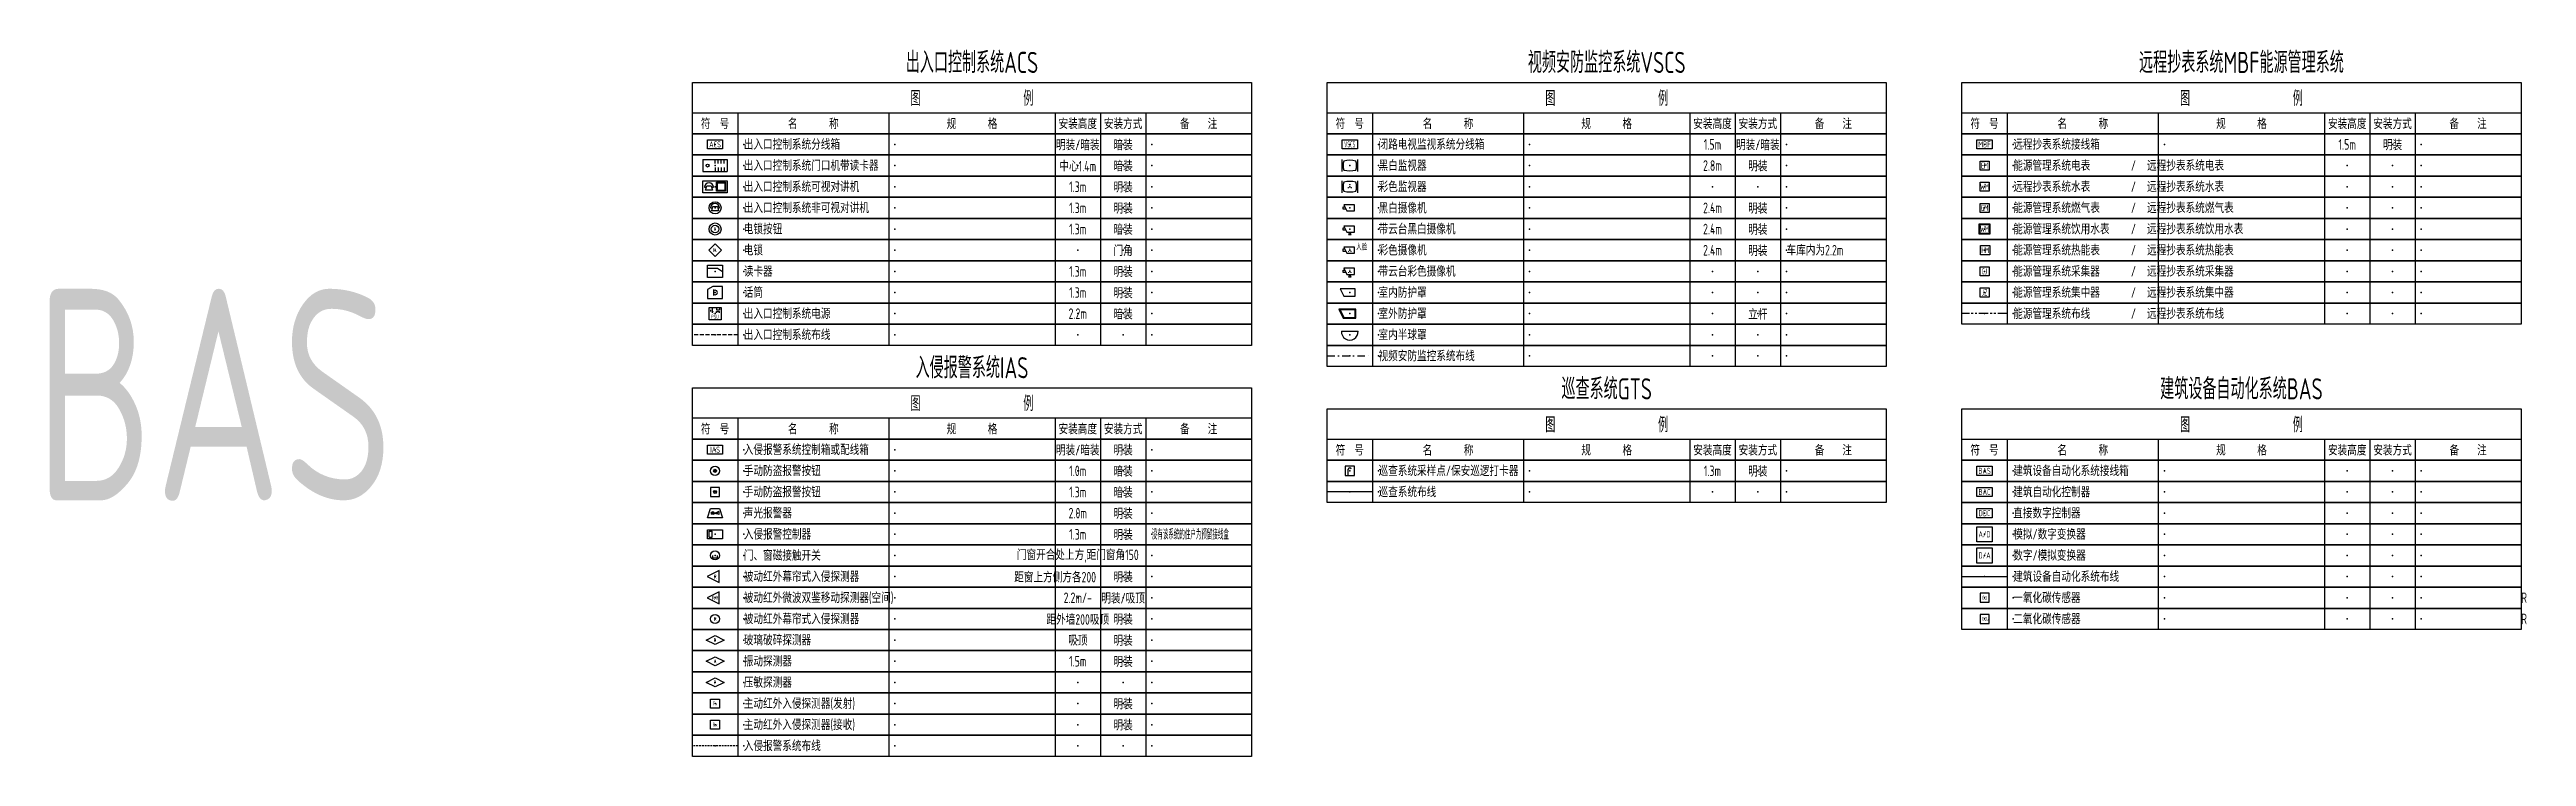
# Model space of a CAD drawing. Header units: millimetres. Extents: x -610917 to 349982, y -134386 to 298175.
# Drawn here: x -608387 to -526438, y -134386 to -110997 of the extents above; entities that cross this region are included whole.
import ezdxf
from ezdxf.enums import TextEntityAlignment as Align

# ---------------------------------------------------------------- set-up
doc = ezdxf.new("R2010")
doc.units = ezdxf.units.MM
doc.header["$LTSCALE"] = 500
doc.header["$MEASUREMENT"] = 0
for name, pattern in [('DASHDOT', [1, 0.5, -0.25, 0, -0.25]), ('HIDDEN', [0.375, 0.25, -0.125]), ('HIDDEN2', [0.1875, 0.125, -0.0625]), ('PHANTOM2', [1.25, 0.625, -0.125, 0.125, -0.125, 0.125, -0.125])]:
    doc.linetypes.add(name, pattern=pattern)
doc.layers.get('0').update_dxf_attribs({"linetype": 'CONTINUOUS'})
for name, color, linetype in [('E-ACS-DEVC', 3, 'CONTINUOUS'), ('E-ACS-EQPM', 2, 'CONTINUOUS'), ('E-ACS-WIRE', 4, 'HIDDEN'), ('E-BAS-DEVC', 3, 'CONTINUOUS'), ('E-BAS-EQPM', 3, 'CONTINUOUS'), ('E-BAS-WIRE', 4, 'CONTINUOUS'), ('E-GTS-DEVC', 3, 'CONTINUOUS'), ('E-GTS-WIRE', 4, 'CONTINUOUS'), ('E-IAS-DEVC', 3, 'CONTINUOUS'), ('E-IAS-EQPM', 2, 'CONTINUOUS'), ('E-IAS-WIRE', 4, 'HIDDEN2'), ('E-MBF-DEVC', 3, 'CONTINUOUS'), ('E-MBF-EQPM', 3, 'CONTINUOUS'), ('E-MBF-WIRE', 4, 'PHANTOM2'), ('E-UNIV-DIAG', 2, 'CONTINUOUS'), ('E-UNIV-EL', 140, 'CONTINUOUS'), ('E-UNIV-NOTE', 6, 'CONTINUOUS'), ('E-VSCS-DEVC', 3, 'CONTINUOUS'), ('E-VSCS-EQPM', 3, 'CONTINUOUS'), ('E-VSCS-WIRE', 4, 'DASHDOT')]:
    doc.layers.add(name, color=color, linetype=linetype)
doc.styles.add('TH-STYLE3', font='tssdeng.shx', dxfattribs={"width": 0.7, "bigfont": 'tssdchn.shx'})

msp = doc.modelspace()

# ---------------------------------------------------------------- texts
at = {"layer": 'E-UNIV-NOTE', "style": 'TH-STYLE3', "width": 0.7}
for s, height, p in [('出入口控制系统ACS', 700, (-577868, -111386)), ('视频安防监控系统VSCS', 700, (-556868, -111386)), ('远程抄表系统MBF能源管理系统', 700, (-535868, -111386)), ('明装/暗装', 350, (-574368, -114136)), ('中心1.4m', 350, (-574368, -114836)), ('暗装', 350, (-572868, -114136)), ('暗装', 350, (-572868, -114836)), ('2.8m', 350, (-553368, -114836)), ('1.5m', 350, (-553368, -114136)), ('明装/暗装', 350, (-551868, -114136)), ('明装', 350, (-551868, -114836)), ('1.5m', 350, (-532368, -114136)), ('明装', 350, (-530868, -114136)), ('1.3m', 350, (-574368, -115536)), ('明装', 350, (-572868, -115536)), ('1.3m', 350, (-574368, -116236)), ('明装', 350, (-572868, -116236)), ('2.4m', 350, (-553368, -116236)), ('明装', 350, (-551868, -116236)), ('1.3m', 350, (-574368, -116936)), ('暗装', 350, (-572868, -116936)), ('2.4m', 350, (-553368, -116936)), ('明装', 350, (-551868, -116936)), ('门角', 350, (-572868, -117636)), ('2.4m', 350, (-553368, -117636)), ('明装', 350, (-551868, -117636)), ('1.3m', 350, (-574368, -118336)), ('明装', 350, (-572868, -118336)), ('BAS', 7000, (-602948, -122419)), ('2.2m', 350, (-574368, -119736)), ('1.3m', 350, (-574368, -119036)), ('暗装', 350, (-572868, -119736)), ('明装', 350, (-572868, -119036)), ('立杆', 350, (-551868, -119736)), ('入侵报警系统IAS', 700, (-577868, -121486)), ('巡查系统GTS', 700, (-556868, -122186)), ('建筑设备自动化系统BAS', 700, (-535868, -122186)), ('明装/暗装', 350, (-574368, -124236)), ('明装', 350, (-572868, -124236)), ('1.0m', 350, (-574368, -124936)), ('暗装', 350, (-572868, -124936)), ('1.3m', 350, (-553368, -124936)), ('明装', 350, (-551868, -124936)), ('2.0m', 350, (-574368, -126336)), ('1.3m', 350, (-574368, -125636)), ('暗装', 350, (-572868, -125636)), ('明装', 350, (-572868, -126336)), ('1.3m', 350, (-574368, -127036)), ('明装', 350, (-572868, -127036)), ('门窗开合处上方,距门窗角150', 350, (-574368, -127736)), ('距窗上方侧方各200', 350, (-575118, -128436)), ('明装', 350, (-572868, -128436)), ('2.2m/-', 350, (-574368, -129136)), ('明装/吸顶', 350, (-572868, -129136)), ('R', 350, (-526518, -129136)), ('距外墙200吸顶', 350, (-574368, -129836)), ('明装', 350, (-572868, -129836)), ('R', 350, (-526518, -129836)), ('1.5m', 350, (-574368, -131236)), ('吸顶', 350, (-574368, -130536)), ('明装', 350, (-572868, -130536)), ('明装', 350, (-572868, -131236)), ('明装', 350, (-572868, -132636)), ('明装', 350, (-572868, -133336))]:
    msp.add_text(s, height=height, dxfattribs=at).set_placement(p, align=Align.MIDDLE)
at = {"layer": 'E-UNIV-NOTE', "linetype": 'Continuous', "style": 'TH-STYLE3', "width": 0.7}
for s, p in [('出入口控制系统分线箱', (-585418, -114136)), ('闭路电视监视系统分线箱', (-564418, -114136)), ('电锁按钮', (-585418, -116936)), ('电锁', (-585418, -117636)), ('读卡器', (-585418, -118336)), ('话筒', (-585418, -119036)), ('出入口控制系统电源', (-585418, -119736)), ('视频安防监控系统布线', (-564418, -121136)), ('入侵报警系统控制箱或配线箱', (-585418, -124236)), ('建筑设备自动化系统布线', (-543418, -128436))]:
    msp.add_text(s, height=350, dxfattribs=at).set_placement(p, align=Align.MIDDLE_LEFT)
at = {"layer": 'E-UNIV-NOTE', "style": 'TH-STYLE3'}
for s, width, p in [('出入口控制系统门口机带读卡器', 0.7, (-585418, -114836)), ('黑白监视器', 0.7, (-564418, -114836)), ('远程抄表系统接线箱', 0.7, (-543418, -114136)), ('能源管理系统电表', 0.7, (-543418, -114836)), ('/', 0.7, (-539526, -114836)), ('远程抄表系统电表', 0.7, (-538991, -114836)), ('出入口控制系统可视对讲机', 0.7, (-585418, -115536)), ('彩色监视器', 0.7, (-564418, -115536)), ('远程抄表系统水表', 0.7, (-543418, -115536)), ('/', 0.7, (-539526, -115536)), ('远程抄表系统水表', 0.7, (-538991, -115536)), ('出入口控制系统非可视对讲机', 0.7, (-585418, -116236)), ('黑白摄像机', 0.7, (-564418, -116244)), ('能源管理系统燃气表', 0.7, (-543418, -116236)), ('/', 0.7, (-539526, -116236)), ('远程抄表系统燃气表', 0.7, (-538991, -116236)), ('带云台黑白摄像机', 0.7, (-564418, -116936)), ('能源管理系统饮用水表', 0.7, (-543418, -116936)), ('/', 0.7, (-539526, -116936)), ('远程抄表系统饮用水表', 0.7, (-538991, -116936)), ('彩色摄像机', 0.7, (-564418, -117636)), ('车库内为2.2m', 0.7, (-550918, -117636)), ('能源管理系统热能表', 0.7, (-543418, -117636)), ('/', 0.7, (-539526, -117636)), ('远程抄表系统热能表', 0.7, (-538991, -117636)), ('带云台彩色摄像机', 0.7, (-564418, -118336)), ('室内防护罩', 0.7, (-564418, -119036)), ('能源管理系统采集器', 0.7, (-543418, -118336)), ('能源管理系统集中器', 0.7, (-543418, -119036)), ('/', 0.7, (-539526, -118336)), ('远程抄表系统采集器', 0.7, (-538991, -118336)), ('远程抄表系统集中器', 0.7, (-538991, -119036)), ('室外防护罩', 0.7, (-564418, -119736)), ('能源管理系统布线', 0.7, (-543418, -119736)), ('/', 0.7, (-539526, -119036)), ('/', 0.7, (-539526, -119736)), ('远程抄表系统布线', 0.7, (-538991, -119736)), ('出入口控制系统布线', 0.7, (-585418, -120436)), ('室内半球罩', 0.7, (-564418, -120436)), ('手动防盗报警按钮', 0.7, (-585418, -124936)), ('巡查系统采样点/保安巡逻打卡器', 0.7, (-564418, -124936)), ('建筑设备自动化系统接线箱', 0.7, (-543418, -124936)), ('声光报警器', 0.7, (-585418, -126336)), ('手动防盗报警按钮', 0.7, (-585418, -125636)), ('巡查系统布线', 0.7, (-564418, -125636)), ('建筑自动化控制器', 0.7, (-543418, -125636)), ('直接数字控制器', 0.7, (-543418, -126336)), ('入侵报警控制器', 0.7, (-585418, -127036)), ('没有该系统的住户为预留接线盒', 0.4, (-571918, -127036)), ('模拟/数字变换器', 0.7, (-543418, -127036)), ('门、窗磁接触开关', 0.7, (-585418, -127736)), ('数字/模拟变换器', 0.7, (-543418, -127736)), ('被动红外幕帘式入侵探测器', 0.7, (-585418, -128436)), ('被动红外微波双鉴移动探测器(空间)', 0.7, (-585418, -129136)), ('一氧化碳传感器', 0.7, (-543418, -129136)), ('被动红外幕帘式入侵探测器', 0.7, (-585418, -129836)), ('二氧化碳传感器', 0.7, (-543418, -129836)), ('振动探测器', 0.7, (-585418, -131236)), ('玻璃破碎探测器', 0.7, (-585418, -130536)), ('压敏探测器', 0.7, (-585418, -131936)), ('主动红外入侵探测器(发射)', 0.7, (-585418, -132636)), ('主动红外入侵探测器(接收)', 0.7, (-585418, -133336)), ('入侵报警系统布线', 0.7, (-585418, -134036))]:
    msp.add_text(s, height=350, dxfattribs=dict(at, width=width)).set_placement(p, align=Align.MIDDLE_LEFT)

# ---------------------------------------------------------------- blocks, each defined once
blk = doc.blocks.new('E-BKTS2')
for p, q in [((0, 0), (185, 0)), ((0, -7), (0, 0)), ((185, 0), (185, -7)), ((185, -7), (0, -7))]:
    blk.add_line(p, q)
at = {"linetype": 'Continuous'}
for p, q in [((15, 0), (15, -7)), ((65, 0), (65, -7)), ((120, 0), (120, -7)), ((135, 0), (135, -7)), ((150, 0), (150, -7))]:
    blk.add_line(p, q, dxfattribs=at)
for p in [(7.5, -3.5), (17, -3.5), (67, -3.5), (127.5, -3.5), (142.5, -3.5), (152, -3.5)]:
    blk.add_point(p, dxfattribs=at)
blk = doc.blocks.new('E-BMBF01')
blk.add_lwpolyline([(-2.5, -1.5), (-2.5, 1.5), (2.5, 1.5), (2.5, -1.5)], close=True)
at = {"layer": 'E-UNIV-EL', "style": 'TH-STYLE3', "width": 0.7}
blk.add_attdef('BOX', text='', height=2, dxfattribs=at).set_placement((0, 0), align=Align.MIDDLE)
blk = doc.blocks.new('E-BKTS1')
blk.add_line((0, -10), (185, -10))
at = {"linetype": 'Continuous'}
for p, q in [((15, -10), (15, -17)), ((65, -10), (65, -17)), ((120, -10), (120, -17)), ((135, -10), (135, -17)), ((150, -10), (150, -17))]:
    blk.add_line(p, q, dxfattribs=at)
blk.add_lwpolyline([(0, 0), (185, 0), (185, -17), (0, -17)], close=True)
at = {"layer": 'E-UNIV-NOTE', "style": 'TH-STYLE3', "width": 0.7}
for s, height, p in [('图                例', 5, (92.5, -5)), ('安装高度', 3.5, (127.5, -13.5)), ('安装方式', 3.5, (142.5, -13.5))]:
    blk.add_text(s, height=height, dxfattribs=at).set_placement(p, align=Align.MIDDLE)
at = {"layer": 'E-UNIV-NOTE', "linetype": 'Continuous', "style": 'TH-STYLE3', "width": 0.7}
for s, p in [('符  号', (7.5, -13.5)), ('名       称', (40, -13.5)), ('规       格', (92.5, -13.5)), ('备    注', (167.5, -13.5))]:
    blk.add_text(s, height=3.5, dxfattribs=at).set_placement(p, align=Align.MIDDLE)
blk = doc.blocks.new('E-BACS31')
blk.add_lwpolyline([(-2, -2), (-2, 2), (2, 2), (2, -2)], close=True)
at = {"layer": 'E-UNIV-EL'}
for p, q in [((-1.5, 1.25), (-1.5, 0.75)), ((-1, 1.75), (-1, 0.25)), ((0.5, 1.75), (0.5, 1.25)), ((0.5, 1.25), (1.5, 1.25)), ((0.5, 0.75), (1.5, 0.75)), ((0.5, 0.25), (0.5, 0.75)), ((1.5, 1.75), (1.5, 1.25)), ((1.5, 0.25), (1.5, 0.75))]:
    blk.add_line(p, q, dxfattribs=at)
at = {"layer": 'E-UNIV-EL', "style": 'TH-STYLE3', "width": 0.7}
for tag, height, p in [('F1', 0.7, (-0.5, 0.5)), ('F', 1.3, (0, -1))]:
    blk.add_attdef(tag, text='', height=height, dxfattribs=at).set_placement(p, align=Align.MIDDLE)
blk = doc.blocks.new('E-BACS61')
blk.add_lwpolyline([(-2.5, 1), (-2.5, -2), (2.5, -2), (2.5, 2), (-0.77, 2)], close=True)
at = {"layer": 'E-UNIV-EL'}
blk.add_line((-0.5, 1), (-0.5, -1), dxfattribs=at)
blk.add_arc((0, 0), 0.75, 228.18969, 131.81031, dxfattribs=at)
blk = doc.blocks.new('E-BACS02-1')
blk.add_lwpolyline([(-4, 2), (4, 2), (4, -2), (-4, -2)], close=True)
at = {"layer": 'E-UNIV-EL'}
blk.add_lwpolyline([(-1.13, -0.16), (-0.5, -0.16, 1), (-3.5, -0.16), (-2.87, -0.16)], format="xyb", dxfattribs=at)
for points in [[(-3.12, -1.16), (-2.75, 0.34), (-1.25, 0.34), (-0.88, -1.16)], [(0.5, -1.5), (0.5, 1.5), (3.5, 1.5), (3.5, -1.5)], [(0.75, -1.25), (0.75, 1.25), (3.25, 1.25), (3.25, -1.25)]]:
    blk.add_lwpolyline(points, close=True, dxfattribs=at)
blk = doc.blocks.new('E-BACS02')
blk.add_circle((0, 0), 2)
at = {"layer": 'E-UNIV-EL'}
blk.add_lwpolyline([(0.87, 0), (1.5, 0, 1), (-1.5, 0), (-0.87, 0)], format="xyb", dxfattribs=at)
blk.add_lwpolyline([(-1.12, -1), (-0.75, 0.5), (0.75, 0.5), (1.12, -1)], close=True, dxfattribs=at)
blk = doc.blocks.new('E-BACS51')
blk.add_circle((0, 0), 2)
at = {"layer": 'E-UNIV-EL'}
blk.add_circle((0, 0), 1.25, dxfattribs=at)
at = {"layer": 'E-UNIV-EL', "style": 'TH-STYLE3', "width": 0.7}
blk.add_attdef('F', text='', height=1.3, dxfattribs=at).set_placement((0, 0), align=Align.MIDDLE)
blk = doc.blocks.new('E-BACS41')
blk.add_lwpolyline([(-2.5, 2), (2.5, 2), (2.5, -2), (-2.5, -2)], close=True)
at = {"layer": 'E-UNIV-EL'}
for p, q in [((-2.5, 1), (0.77, 1)), ((0.77, 1), (2.5, 0))]:
    blk.add_line(p, q, dxfattribs=at)
blk = doc.blocks.new('E-BACS21')
blk.add_lwpolyline([(0, -2.12), (-2.12, 0), (0, 2.12), (2.12, 0)], close=True)
at = {"layer": 'E-UNIV-EL', "style": 'TH-STYLE3', "width": 0.7}
blk.add_attdef('F', text='', height=1.3, dxfattribs=at).set_placement((0, 0), align=Align.MIDDLE)
blk = doc.blocks.new('E-BACS01')
for p, q in [((-4, 2), (-4, -2)), ((-4, 2), (4, 2)), ((4, 2), (4, -2)), ((-4, -2), (4, -2))]:
    blk.add_line(p, q)
at = {"layer": 'E-UNIV-EL'}
for p, q in [((0, 1), (0, 2)), ((0, 0.67), (0, 2)), ((1, 0.67), (1, 2)), ((2, 0.67), (2, 2)), ((3, 0.67), (3, 2)), ((0, -0.67), (0, -2)), ((0, -1), (0, -2)), ((1, -0.67), (1, -2)), ((2, -0.67), (2, -2)), ((3, -0.67), (3, -2))]:
    blk.add_line(p, q, dxfattribs=at)
blk.add_circle((-2.5, 0), 0.5, dxfattribs=at)
blk = doc.blocks.new('E-BGTS10')
blk.add_lwpolyline([(-1.5, -1.5), (1.5, -1.5), (1.5, 1.5), (-1.5, 1.5)], close=True)
at = {"layer": 'E-UNIV-EL'}
blk.add_line((-0.5, -1.5), (-0.5, 0.5), dxfattribs=at)
blk.add_arc((0, 0.46), 0.502, 5.04448, 174.95552, dxfattribs=at)
blk = doc.blocks.new('E-BVSCS000')
blk.add_lwpolyline([(-2.5, -1.5), (-2.5, 1.5), (2.5, 1.5), (2.5, -1.5)], close=True)
at = {"layer": 'E-UNIV-EL', "style": 'TH-STYLE3', "width": 0.5}
blk.add_attdef('BOX', text='', height=2, dxfattribs=at).set_placement((0, 0), align=Align.MIDDLE)
blk = doc.blocks.new('E-BVSCS010')
for p, q in [((-2.5, -2), (-2.5, 2)), ((2.5, 2), (2.5, -2))]:
    blk.add_line(p, q)
for centre, radius, start, end in [((2.375, 0), 4.625, 161.075356, 198.924644), ((0, -6.375), 8.125, 75.749967, 104.250033), ((-2.375, 0), 4.625, 341.075356, 18.924644), ((0, 6.375), 8.125, 255.749967, 284.250033)]:
    blk.add_arc(centre, radius, start, end)
blk = doc.blocks.new('E-BVSCS011')
for p, q in [((-2.5, -2), (-2.5, 2)), ((2.5, 2), (2.5, -2))]:
    blk.add_line(p, q)
for centre, radius, start, end in [((2.37, 0), 4.62, 161.07536, 198.92464), ((0, -6.37), 8.12, 75.74997, 104.25003), ((-2.38, 0), 4.62, 341.07536, 18.92464), ((0, 6.38), 8.12, 255.74997, 284.25003)]:
    blk.add_arc(centre, radius, start, end)
at = {"layer": 'E-UNIV-EL', "const_width": 0.25}
for points in [[(-0.12, 0.67, 1), (0.12, 0.67, 1)], [(-0.62, -0.33, 1), (-0.38, -0.33, 1)], [(0.38, -0.33, 1), (0.62, -0.33, 1)]]:
    blk.add_lwpolyline(points, format="xyb", close=True, dxfattribs=at)
blk = doc.blocks.new('E-BVSCS111')
blk.add_lwpolyline([(-1.3, -0.4), (-2.2, -0.4), (-2.2, 0.4), (-1.7, 0.4)])
for points in [[(1.5, 1), (-2, 1), (-1, -1), (1.5, -1)], [(-0.4, -1.8), (0.4, -1.8), (0, -1)]]:
    blk.add_lwpolyline(points, close=True)
at = {"layer": 'E-UNIV-EL', "const_width": 0.2}
for points in [[(-0.1, 0.4, 1), (0.1, 0.4, 1)], [(-0.5, -0.4, 1), (-0.3, -0.4, 1)], [(0.3, -0.4, 1), (0.5, -0.4, 1)]]:
    blk.add_lwpolyline(points, format="xyb", close=True, dxfattribs=at)
blk = doc.blocks.new('E-BVSCS100')
blk.add_lwpolyline([(-1.3, -0.4), (-2.2, -0.4), (-2.2, 0.4), (-1.7, 0.4)])
blk.add_lwpolyline([(1.5, 1), (-2, 1), (-1, -1), (1.5, -1)], close=True)
blk = doc.blocks.new('E-BVSCS101')
blk.add_lwpolyline([(-1.3, -0.4), (-2.2, -0.4), (-2.2, 0.4), (-1.7, 0.4)])
for points in [[(1.5, 1), (-2, 1), (-1, -1), (1.5, -1)], [(-0.4, -1.8), (0.4, -1.8), (0, -1)]]:
    blk.add_lwpolyline(points, close=True)
blk = doc.blocks.new('E-BVSCS200')
blk.add_lwpolyline([(1.75, -1.25), (1.75, 1.25), (-3.24, 1.25), (-1.99, -1.25)], close=True)
blk = doc.blocks.new('E-BVSCS201')
blk.add_lwpolyline([(2, -1.5), (2, 1.5), (-3.65, 1.5), (-2.15, -1.5)], close=True)
at = {"layer": 'E-UNIV-EL'}
blk.add_lwpolyline([(1.75, -1.25), (1.75, 1.25), (-3.24, 1.25), (-1.99, -1.25)], close=True, dxfattribs=at)
blk = doc.blocks.new('E-BVSCS210')
blk.add_line((-2.75, 1.25), (2.75, 1.25))
blk.add_arc((0, 1.01), 2.76, 175.02089, 4.97911)
blk = doc.blocks.new('E-BEMS000')
for p, q in [((-2.5, -1.5), (-2.5, 1.5)), ((-2.5, 1.5), (2.5, 1.5)), ((2.5, 1.5), (2.5, -1.5)), ((2.5, -1.5), (-2.5, -1.5))]:
    blk.add_line(p, q)
at = {"layer": 'E-UNIV-EL', "style": 'TH-STYLE3', "width": 0.7}
blk.add_attdef('BOX', text='', height=2, dxfattribs=at).set_placement((0, 0), align=Align.MIDDLE)
blk = doc.blocks.new('E-BEMS010')
blk.add_lwpolyline([(-2.5, -1.5), (-2.5, 1.5), (2.5, 1.5), (2.5, -1.5)], close=True)
at = {"layer": 'E-UNIV-EL', "style": 'TH-STYLE3', "width": 0.7}
blk.add_attdef('BOX', text='', height=2, dxfattribs=at).set_placement((0, 0), align=Align.MIDDLE)
blk = doc.blocks.new('E-BEMS011')
blk.add_lwpolyline([(-2.5, -1.5), (-2.5, 1.5), (2.5, 1.5), (2.5, -1.5)], close=True)
at = {"layer": 'E-UNIV-EL', "style": 'TH-STYLE3', "width": 0.7}
blk.add_attdef('BOX', text='', height=2, dxfattribs=at).set_placement((0, 0), align=Align.MIDDLE)
blk = doc.blocks.new('E-BEMS020')
blk.add_lwpolyline([(-2.5, -2.5), (-2.5, 2.5), (2.5, 2.5), (2.5, -2.5)], close=True)
at = {"layer": 'E-UNIV-EL', "style": 'TH-STYLE3', "width": 0.7}
blk.add_attdef('BOX', text='', height=2, dxfattribs=at).set_placement((0, 0), align=Align.MIDDLE)
blk = doc.blocks.new('E-BEMS021')
blk.add_lwpolyline([(-2.5, -2.5), (-2.5, 2.5), (2.5, 2.5), (2.5, -2.5)], close=True)
at = {"layer": 'E-UNIV-EL', "style": 'TH-STYLE3', "width": 0.7}
blk.add_attdef('BOX', text='', height=2, dxfattribs=at).set_placement((0, 0), align=Align.MIDDLE)
blk = doc.blocks.new('E-BEMS110')
blk.add_lwpolyline([(-1.5, -1.5), (-1.5, 1.5), (1.5, 1.5), (1.5, -1.5)], close=True)
at = {"layer": 'E-UNIV-EL', "style": 'TH-STYLE3', "width": 0.6}
blk.add_attdef('FUNCTION', text='', height=2, dxfattribs=at).set_placement((0, 0), align=Align.MIDDLE)
blk = doc.blocks.new('E-BEMS120')
blk.add_lwpolyline([(-1.5, -1.5), (-1.5, 1.5), (1.5, 1.5), (1.5, -1.5)], close=True)
at = {"layer": 'E-UNIV-EL', "style": 'TH-STYLE3', "width": 0.6}
blk.add_attdef('FUNCTION', text='', height=2, dxfattribs=at).set_placement((0, 0), align=Align.MIDDLE)
blk = doc.blocks.new('E-BEMS130')
blk.add_lwpolyline([(-1.5, -1.5), (-1.5, 1.5), (1.5, 1.5), (1.5, -1.5)], close=True)
at = {"layer": 'E-UNIV-EL', "style": 'TH-STYLE3', "width": 0.6}
blk.add_attdef('FUNCTION', text='', height=2, dxfattribs=at).set_placement((0, 0), align=Align.MIDDLE)
blk = doc.blocks.new('E-BEMS100')
blk.add_lwpolyline([(-1.5, -1.5), (-1.5, 1.5), (1.5, 1.5), (1.5, -1.5)], close=True)
at = {"layer": 'E-UNIV-EL', "style": 'TH-STYLE3', "width": 0.6}
blk.add_attdef('FUNCTION', text='', height=2, dxfattribs=at).set_placement((0, 0), align=Align.MIDDLE)
blk = doc.blocks.new('E-BEMS111')
blk.add_lwpolyline([(-1.75, -1.75), (-1.75, 1.75), (1.75, 1.75), (1.75, -1.75)], close=True)
at = {"layer": 'E-UNIV-EL'}
blk.add_lwpolyline([(-1.5, -1.5), (-1.5, 1.5), (1.5, 1.5), (1.5, -1.5)], close=True, dxfattribs=at)
at = {"layer": 'E-UNIV-EL', "style": 'TH-STYLE3', "width": 0.6}
blk.add_attdef('FUNCTION', text='', height=2, dxfattribs=at).set_placement((0, 0), align=Align.MIDDLE)
blk = doc.blocks.new('E-BIAS111')
blk.add_circle((0, 0), 1.5)
at = {"layer": 'E-UNIV-EL', "style": 'TH-STYLE3', "width": 0.6}
blk.add_attdef('F', text='', height=1.3, dxfattribs=at).set_placement((0, 0), align=Align.MIDDLE)
blk = doc.blocks.new('E-BIAS110')
blk.add_lwpolyline([(1.33, -2), (1.33, 2), (-2.67, 0)], close=True)
at = {"layer": 'E-UNIV-EL', "style": 'TH-STYLE3', "width": 0.5}
blk.add_attdef('F', text='', height=1.3, dxfattribs=at).set_placement((0, 0), align=Align.MIDDLE)
blk = doc.blocks.new('E-BIAS120')
blk.add_lwpolyline([(1.33, -2), (1.33, 2), (-2.67, 0)], close=True)
at = {"layer": 'E-UNIV-EL', "style": 'TH-STYLE3', "width": 0.5}
blk.add_attdef('F', text='', height=1.3, dxfattribs=at).set_placement((0, 0), align=Align.MIDDLE)
blk = doc.blocks.new('E-BIAS100')
blk.add_circle((0, 0), 1.5)
at = {"layer": 'E-UNIV-EL'}
blk.add_lwpolyline([(-0.81, 0), (-0.81, -0.81), (0.81, -0.81), (0.81, 0)], dxfattribs=at)
blk = doc.blocks.new('E-BIAS020')
blk.add_lwpolyline([(-2.5, -1.5), (-1.5, 1.5), (1.5, 1.5), (2.5, -1.5)], close=True)
at = {"layer": 'E-UNIV-EL'}
for p, q in [((-1.1, 0.35), (-0.4, -0.35)), ((-0.4, 0.35), (-1.1, -0.35)), ((0.25, 0.25), (0.25, -0.25)), ((0.25, 0.25), (0.65, 0.25)), ((1.25, 0.5), (0.65, 0.25)), ((0.65, 0.25), (0.65, -0.25)), ((1.25, 0.5), (1.25, -0.5)), ((0.65, -0.25), (0.25, -0.25)), ((1.25, -0.5), (0.65, -0.25))]:
    blk.add_line(p, q, dxfattribs=at)
blk.add_circle((-0.75, 0), 0.5, dxfattribs=at)
blk = doc.blocks.new('E-BIAS010')
blk.add_lwpolyline([(-2.5, -1.5), (-2.5, 1.5), (2.5, 1.5), (2.5, -1.5)], close=True)
at = {"layer": 'E-UNIV-EL'}
for p, q in [((-2, 1), (-1, 1)), ((-2, -1), (-2, 1)), ((-1, -1), (-1, 1)), ((-2, -1), (-1, -1))]:
    blk.add_line(p, q, dxfattribs=at)
blk = doc.blocks.new('E-BIAS000')
blk.add_lwpolyline([(-2.5, -1.5), (-2.5, 1.5), (2.5, 1.5), (2.5, -1.5)], close=True)
at = {"layer": 'E-UNIV-EL', "style": 'TH-STYLE3', "width": 0.7}
blk.add_attdef('BOX', text='', height=2, dxfattribs=at).set_placement((0, 0), align=Align.MIDDLE)
blk = doc.blocks.new('E-BIAS200')
blk.add_circle((0, 0), 1.5)
at = {"layer": 'E-UNIV-EL'}
blk.add_circle((0, 0), 0.5, dxfattribs=at)
blk = doc.blocks.new('E-BIAS201')
blk.add_lwpolyline([(-1.5, -1.5), (1.5, -1.5), (1.5, 1.5), (-1.5, 1.5)], close=True)
at = {"layer": 'E-UNIV-EL'}
blk.add_circle((0, 0), 0.5, dxfattribs=at)
blk = doc.blocks.new('E-BIAS150')
blk.add_lwpolyline([(0, 1.5), (3, 0), (0, -1.5), (-3, 0)], close=True)
at = {"layer": 'E-UNIV-EL', "style": 'TH-STYLE3', "width": 0.7}
blk.add_attdef('F', text='', height=1.3, dxfattribs=at).set_placement((0, 0), align=Align.MIDDLE)
blk = doc.blocks.new('E-BIAS160')
blk.add_lwpolyline([(0, 1.5), (3, 0), (0, -1.5), (-3, 0)], close=True)
at = {"layer": 'E-UNIV-EL', "style": 'TH-STYLE3', "width": 0.7}
blk.add_attdef('F', text='', height=1.3, dxfattribs=at).set_placement((0, 0), align=Align.MIDDLE)
blk = doc.blocks.new('E-BIAS300')
blk.add_lwpolyline([(-1.5, -1.5), (-1.5, 1.5), (1.5, 1.5), (1.5, -1.5)], close=True)
at = {"layer": 'E-UNIV-EL', "style": 'TH-STYLE3', "width": 0.7}
blk.add_attdef('F', text='', height=1.3, dxfattribs=at).set_placement((0, 0), align=Align.MIDDLE)
blk = doc.blocks.new('E-BIAS301')
blk.add_lwpolyline([(-1.5, -1.5), (-1.5, 1.5), (1.5, 1.5), (1.5, -1.5)], close=True)
at = {"layer": 'E-UNIV-EL', "style": 'TH-STYLE3', "width": 0.7}
blk.add_attdef('F', text='', height=1.3, dxfattribs=at).set_placement((0, 0), align=Align.MIDDLE)
blk = doc.blocks.new('E-BACS11')
blk.add_lwpolyline([(-2.5, -1.5), (-2.5, 1.5), (2.5, 1.5), (2.5, -1.5)], close=True)
at = {"layer": 'E-UNIV-EL', "style": 'TH-STYLE3', "width": 0.7}
blk.add_attdef('BOX', text='', height=2, dxfattribs=at).set_placement((0, 0), align=Align.MIDDLE)
blk = doc.blocks.new('E-BEMS200')
blk.add_lwpolyline([(-1.5, -1.5), (-1.5, 1.5), (1.5, 1.5), (1.5, -1.5)], close=True)
at = {"layer": 'E-UNIV-EL', "style": 'TH-STYLE3', "width": 0.6}
blk.add_attdef('FUNCTION', text='', height=2, dxfattribs=at).set_placement((0, 0), align=Align.MIDDLE)
blk = doc.blocks.new('E-BEMS201')
blk.add_lwpolyline([(-1.5, -1.5), (-1.5, 1.5), (1.5, 1.5), (1.5, -1.5)], close=True)
at = {"layer": 'E-UNIV-EL', "style": 'TH-STYLE3', "width": 0.6}
blk.add_attdef('FUNCTION', text='', height=2, dxfattribs=at).set_placement((0, 0), align=Align.MIDDLE)
blk = doc.blocks.new('E-BEMS030')
blk.add_lwpolyline([(-1.5, -1.5), (1.5, -1.5), (1.5, 1.5), (-1.5, 1.5)], close=True)
at = {"layer": 'E-UNIV-EL', "style": 'TH-STYLE3', "width": 0.7}
blk.add_attdef('F', text='', height=1.3, dxfattribs=at).set_placement((0, 0), align=Align.MIDDLE)
blk = doc.blocks.new('E-BEMS031')
blk.add_lwpolyline([(-1.5, -1.5), (1.5, -1.5), (1.5, 1.5), (-1.5, 1.5)], close=True)
at = {"layer": 'E-UNIV-EL', "style": 'TH-STYLE3', "width": 0.7}
for tag, height, p in [('F', 1.3, (0, 0)), ('F2', 0.65, (1.08625, -0.3125))]:
    blk.add_attdef(tag, text='', height=height, dxfattribs=at).set_placement(p, align=Align.MIDDLE)
blk = doc.blocks.new('E-BVSCS110')
blk.add_lwpolyline([(-1.3, -0.4), (-2.2, -0.4), (-2.2, 0.4), (-1.7, 0.4)])
blk.add_lwpolyline([(1.5, 1), (-2, 1), (-1, -1), (1.5, -1)], close=True)
at = {"layer": 'E-UNIV-EL', "const_width": 0.2}
for points in [[(-0.1, 0.4, 1), (0.1, 0.4, 1)], [(-0.5, -0.4, 1), (-0.3, -0.4, 1)], [(0.3, -0.4, 1), (0.5, -0.4, 1)]]:
    blk.add_lwpolyline(points, format="xyb", close=True, dxfattribs=at)
blk = doc.blocks.new('E-BVSCS110-1')
at = {"layer": 'E-VSCS-DEVC'}
blk.add_blockref('E-BVSCS110', (0, 0), dxfattribs=at)
at = {"layer": 'E-UNIV-EL', "style": 'TH-STYLE3', "width": 0.7}
blk.add_attdef('人脸', (2.1, 0), '', height=2, dxfattribs=at)

# ---------------------------------------------------------------- linework, layer by layer
at = {"layer": 'E-ACS-WIRE'}
msp.add_line((-585618, -120436), (-587118, -120436), dxfattribs=at)
at = {"layer": 'E-BAS-WIRE'}
msp.add_line((-545118, -128436), (-543618, -128436), dxfattribs=at)
at = {"layer": 'E-GTS-WIRE'}
msp.add_line((-564618, -125636), (-566118, -125636), dxfattribs=at)
at = {"layer": 'E-IAS-WIRE'}
msp.add_line((-585618, -134036), (-587118, -134036), dxfattribs=at)
at = {"layer": 'E-MBF-WIRE'}
msp.add_line((-543618, -119736), (-545118, -119736), dxfattribs=at)
at = {"layer": 'E-VSCS-WIRE'}
msp.add_line((-566118, -121136), (-564618, -121136), dxfattribs=at)

# ---------------------------------------------------------------- block references
at = {"layer": 'E-ACS-DEVC', "xscale": 100, "yscale": 100, "zscale": 100}
for name, p in [('E-BACS01', (-586368, -114836)), ('E-BACS02-1', (-586368, -115536)), ('E-BACS02', (-586368, -116236)), ('E-BACS41', (-586368, -118336)), ('E-BACS61', (-586368, -119036))]:
    msp.add_blockref(name, p, dxfattribs=at)
for name, p, values in [('E-BACS51', (-586368, -116936), {'F': 'E'}), ('E-BACS21', (-586368, -117636), {'F': 'EL'}), ('E-BACS31', (-586368, -119736), {'F1': '2', 'F': 'PSU'})]:
    msp.add_blockref(name, p, dxfattribs=at).add_auto_attribs(values)
at = {"layer": 'E-ACS-EQPM', "xscale": 100, "yscale": 100, "zscale": 100}
msp.add_blockref('E-BACS11', (-586368, -114136), dxfattribs=at).add_auto_attribs({'BOX': 'ACS'})
at = {"layer": 'E-BAS-DEVC', "xscale": 100, "yscale": 100, "zscale": 100}
for name, p, values in [('E-BEMS030', (-544368, -129136), {'F': 'CO'}), ('E-BEMS031', (-544368, -129836), {'F': 'CO', 'F2': '2'})]:
    msp.add_blockref(name, p, dxfattribs=at).add_auto_attribs(values)
at = {"layer": 'E-BAS-EQPM', "xscale": 100, "yscale": 100, "zscale": 100}
for name, p, values in [('E-BEMS000', (-544368, -124936), {'BOX': 'BAS'}), ('E-BEMS010', (-544368, -125636), {'BOX': 'BAC'}), ('E-BEMS011', (-544368, -126336), {'BOX': 'DDC'}), ('E-BEMS020', (-544368, -127036), {'BOX': 'A/D'}), ('E-BEMS021', (-544368, -127736), {'BOX': 'D/A'})]:
    msp.add_blockref(name, p, dxfattribs=at).add_auto_attribs(values)
at = {"layer": 'E-GTS-DEVC', "xscale": 100, "yscale": 100, "zscale": 100}
msp.add_blockref('E-BGTS10', (-565368, -124936), dxfattribs=at)
at = {"layer": 'E-IAS-DEVC', "xscale": 100, "yscale": 100, "zscale": 100}
for name, p in [('E-BIAS200', (-586368, -124936)), ('E-BIAS020', (-586368, -126336)), ('E-BIAS201', (-586368, -125636)), ('E-BIAS010', (-586368, -127036)), ('E-BIAS100', (-586368, -127736))]:
    msp.add_blockref(name, p, dxfattribs=at)
for name, p, values in [('E-BIAS110', (-586368, -128436), {'F': 'IR'}), ('E-BIAS120', (-586368, -129136), {'F': 'IR/M'}), ('E-BIAS150', (-586368, -130536), {'F': 'B'}), ('E-BIAS160', (-586368, -131236), {'F': 'A'}), ('E-BIAS160', (-586368, -131936), {'F': 'P'}), ('E-BIAS300', (-586368, -132636), {'F': 'Tx'}), ('E-BIAS301', (-586368, -133336), {'F': 'Rx'})]:
    msp.add_blockref(name, p, dxfattribs=at).add_auto_attribs(values)
at = {"layer": 'E-IAS-DEVC'}
ref = msp.add_blockref('E-BIAS111', (-586368, -129836), dxfattribs=dict(at, xscale=100, yscale=100, zscale=100))
ref.add_attrib('F', 'IR', dxfattribs={"layer": 'E-UNIV-EL', "height": 130, "style": 'TH-STYLE3', "width": 0.5}).set_placement((-586368, -129836), align=Align.MIDDLE)
at = {"layer": 'E-IAS-EQPM', "xscale": 100, "yscale": 100, "zscale": 100}
msp.add_blockref('E-BIAS000', (-586368, -124236), dxfattribs=at).add_auto_attribs({'BOX': 'IAS'})
at = {"layer": 'E-MBF-DEVC', "xscale": 100, "yscale": 100, "zscale": 100}
for name, p, values in [('E-BEMS100', (-544368, -114836), {'FUNCTION': 'EM'}), ('E-BEMS110', (-544368, -115536), {'FUNCTION': 'WM'}), ('E-BEMS120', (-544368, -116236), {'FUNCTION': 'GM'}), ('E-BEMS111', (-544368, -116936), {'FUNCTION': 'WM'}), ('E-BEMS130', (-544347, -117636), {'FUNCTION': 'HM'}), ('E-BEMS200', (-544368, -118336), {'FUNCTION': 'CJ'}), ('E-BEMS201', (-544368, -119036), {'FUNCTION': 'JZ'})]:
    msp.add_blockref(name, p, dxfattribs=at).add_auto_attribs(values)
at = {"layer": 'E-MBF-EQPM', "xscale": 100, "yscale": 100, "zscale": 100}
msp.add_blockref('E-BMBF01', (-544368, -114136), dxfattribs=at).add_auto_attribs({'BOX': 'MBF'})
at = {"layer": 'E-UNIV-DIAG', "xscale": 100, "yscale": 100, "zscale": 100}
for name, p in [('E-BKTS1', (-587118, -112086)), ('E-BKTS1', (-566118, -112086)), ('E-BKTS1', (-545118, -112086)), ('E-BKTS2', (-587118, -113786)), ('E-BKTS2', (-566118, -113786)), ('E-BKTS2', (-545118, -113786)), ('E-BKTS2', (-587118, -114486)), ('E-BKTS2', (-566118, -114486)), ('E-BKTS2', (-545118, -114486)), ('E-BKTS2', (-587118, -115186)), ('E-BKTS2', (-566118, -115186)), ('E-BKTS2', (-545118, -115186)), ('E-BKTS2', (-587118, -115886)), ('E-BKTS2', (-566118, -115886)), ('E-BKTS2', (-545118, -115886)), ('E-BKTS2', (-587118, -116586)), ('E-BKTS2', (-566118, -116586)), ('E-BKTS2', (-545118, -116586)), ('E-BKTS2', (-587118, -117286)), ('E-BKTS2', (-587118, -117986)), ('E-BKTS2', (-566118, -117286)), ('E-BKTS2', (-566118, -117986)), ('E-BKTS2', (-545118, -117286)), ('E-BKTS2', (-545118, -117986)), ('E-BKTS2', (-587118, -118686)), ('E-BKTS2', (-566118, -118686)), ('E-BKTS2', (-545118, -118686)), ('E-BKTS2', (-587118, -119386)), ('E-BKTS2', (-566118, -119386)), ('E-BKTS2', (-545118, -119386)), ('E-BKTS2', (-587118, -120086)), ('E-BKTS2', (-566118, -120086)), ('E-BKTS2', (-566118, -120786)), ('E-BKTS1', (-587118, -122186)), ('E-BKTS1', (-566118, -122886)), ('E-BKTS1', (-545118, -122886)), ('E-BKTS2', (-587118, -123886)), ('E-BKTS2', (-587118, -124586)), ('E-BKTS2', (-587118, -125286)), ('E-BKTS2', (-566118, -124586)), ('E-BKTS2', (-566118, -125286)), ('E-BKTS2', (-545118, -124586)), ('E-BKTS2', (-545118, -125286)), ('E-BKTS2', (-587118, -125986)), ('E-BKTS2', (-545118, -125986)), ('E-BKTS2', (-587118, -126686)), ('E-BKTS2', (-545118, -126686)), ('E-BKTS2', (-587118, -127386)), ('E-BKTS2', (-545118, -127386)), ('E-BKTS2', (-587118, -128086)), ('E-BKTS2', (-545118, -128086)), ('E-BKTS2', (-587118, -128786)), ('E-BKTS2', (-545118, -128786)), ('E-BKTS2', (-587118, -129486)), ('E-BKTS2', (-587118, -130186)), ('E-BKTS2', (-545118, -129486)), ('E-BKTS2', (-587118, -130886)), ('E-BKTS2', (-587118, -131586)), ('E-BKTS2', (-587118, -132286)), ('E-BKTS2', (-587118, -132986)), ('E-BKTS2', (-587118, -133686))]:
    msp.add_blockref(name, p, dxfattribs=at)
at = {"layer": 'E-UNIV-NOTE', "xscale": 100, "yscale": 100, "zscale": 100}
msp.add_blockref('E-BVSCS110-1', (-565368, -117636), dxfattribs=at).add_auto_attribs({'人脸': '人脸'})
at = {"layer": 'E-VSCS-DEVC', "xscale": 100, "yscale": 100, "zscale": 100}
for name, p in [('E-BVSCS100', (-565368, -116236)), ('E-BVSCS101', (-565368, -116936)), ('E-BVSCS111', (-565368, -118336)), ('E-BVSCS201', (-565368, -119736)), ('E-BVSCS200', (-565368, -119036)), ('E-BVSCS210', (-565368, -120436))]:
    msp.add_blockref(name, p, dxfattribs=at)
at = {"layer": 'E-VSCS-EQPM', "xscale": 100, "yscale": 100, "zscale": 100}
msp.add_blockref('E-BVSCS000', (-565368, -114136), dxfattribs=at).add_auto_attribs({'BOX': 'VSCS'})
for name, p in [('E-BVSCS010', (-565368, -114836)), ('E-BVSCS011', (-565368, -115536))]:
    msp.add_blockref(name, p, dxfattribs=at)

msp.set_redraw_order([(e.dxf.handle, doc.entitydb.next_handle()) for e in msp.query("TEXT MTEXT ATTDEF DIMENSION ARC_DIMENSION")])  # texts and dimensions are drawn at this point

doc.saveas('drawing.dxf')
